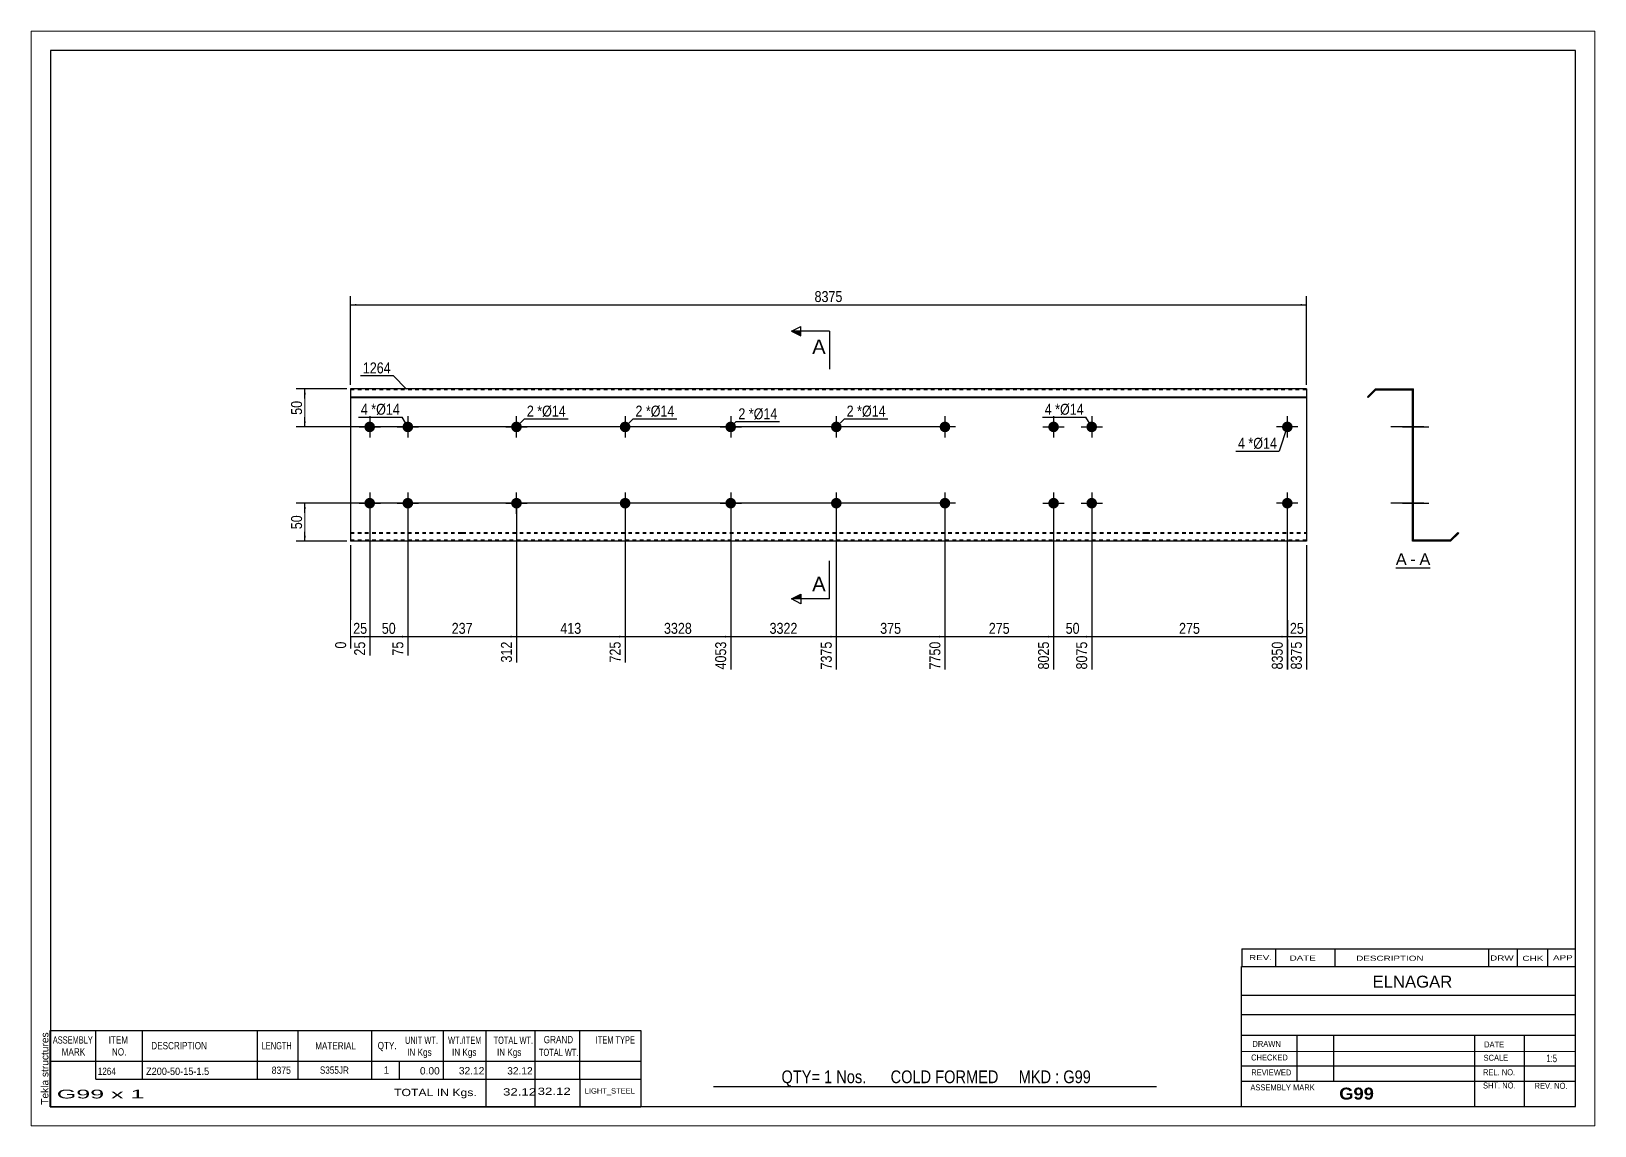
# Paper-space layout 'Layout1' of a CAD drawing. Header units: millimetres. Extents: x 0 to 410, y 0 to 287.
# The model-space entities are those that its viewports show. They can reach past a viewport. Long polylines and large blocks are cut down to what shows.
import ezdxf

# ---------------------------------------------------------------- set-up
doc = ezdxf.new("R2010")
doc.units = ezdxf.units.MM
doc.linetypes.add('DXK_LINE_DOT1', pattern=[1.8814, 0.9407, -0.9407])
doc.layers.add('Viewport layer', color=7, linetype='Continuous', plot=False)
doc.styles.add('Arial', font='ARIAL.TTF', dxfattribs={"height": 0.2})
doc.styles.add('Arial Bold', font='ARIALBD.TTF', dxfattribs={"height": 0.2})
doc.styles.add('Arial Narrow', font='ARIALN.TTF', dxfattribs={"height": 0.2})

# ---------------------------------------------------------------- blocks, each defined once
blk = doc.blocks.new('Unknown-629088479-1569')
at = {"color": 5, "linetype": 'Continuous'}
for p, q in [((321.25, 108.75), (-78.75, 108.75)), ((-78.75, 108.75), (-78.75, -168.25)), ((321.25, -168.25), (321.25, 108.75)), ((-78.75, -168.25), (321.25, -168.25))]:
    blk.add_line(p, q, dxfattribs=at)
at = {"color": 174, "linetype": 'Continuous', "style": 'Arial'}
blk.add_text('Tekla structures', height=1.9102, rotation=90, dxfattribs=at).set_placement((-79.25, -167.75))
blk = doc.blocks.new('Unknown-629088479-12 - 1231')
at = {"color": 7, "linetype": 'Continuous'}
blk.add_line((274.09, -26.95), (283.12, -26.95), dxfattribs=at)
at = {"color": 0, "linetype": 'Continuous'}
blk.add_wipeout([(276.93, -26.2), (276.93, -23), (274.09, -23), (274.09, -26.2)], dxfattribs=at)
blk.add_wipeout([(279.32, -26.2), (279.32, -23), (277.89, -23), (277.89, -26.2)], dxfattribs=at)
at = {"color": 96, "linetype": 'Continuous', "style": 'Arial'}
blk.add_text('A', height=3.06, dxfattribs=at).set_placement((274.09, -26.2))
at = {"color": 0, "linetype": 'Continuous'}
blk.add_wipeout([(283.12, -26.2), (283.12, -23), (280.28, -23), (280.28, -26.2)], dxfattribs=at)
at = {"color": 96, "linetype": 'Continuous', "style": 'Arial'}
for s, p in [('A', (280.28, -26.2)), ('-', (277.89, -26.2))]:
    blk.add_text(s, height=3.06, dxfattribs=at).set_placement(p)
blk = doc.blocks.new('Bolt-629088479-1223 - 1203')
at = {"linetype": 'Continuous'}
for points in [[(42.09, 10, -1), (44.89, 10, -1)], [(42.09, -10, -1), (44.89, -10, -1)]]:
    blk.add_hatch(color=3, dxfattribs=at).paths.add_polyline_path(points)
at = {"color": 3, "linetype": 'Continuous'}
for p, q in [((43.49, 7.2), (43.49, 12.8)), ((40.69, 10), (46.29, 10)), ((43.49, -12.8), (43.49, -7.2)), ((40.69, -10), (46.29, -10))]:
    blk.add_line(p, q, dxfattribs=at)
blk = doc.blocks.new('Part-629088479-1218 - 1203')
at = {"color": 2, "linetype": 'Continuous'}
for p, q in [((0, 20), (0, -20)), ((29.19, 20), (0, 20)), ((0, 17.88), (29.19, 17.88)), ((0, 17.67), (29.19, 17.67)), ((57.68, 20), (29.29, 20)), ((29.29, 17.88), (57.68, 17.88)), ((29.29, 17.67), (57.68, 17.67)), ((86.17, 20), (57.78, 20)), ((57.78, 17.88), (86.17, 17.88)), ((57.78, 17.67), (86.17, 17.67)), ((113.07, 20), (86.27, 20)), ((86.27, 17.88), (113.07, 17.88)), ((86.27, 17.67), (113.07, 17.67)), ((141.56, 20), (113.17, 20)), ((113.17, 17.88), (141.56, 17.88)), ((113.17, 17.67), (141.56, 17.67)), ((170.05, 20), (141.66, 20)), ((141.66, 17.88), (170.05, 17.88)), ((141.66, 17.67), (170.05, 17.67)), ((208.53, 20), (170.15, 20)), ((170.15, 17.88), (208.53, 17.88)), ((170.15, 17.67), (208.53, 17.67)), ((250.63, 20), (208.63, 20)), ((208.63, 17.88), (250.63, 17.88)), ((208.63, 17.67), (250.63, 17.67)), ((250.63, 20), (250.63, -20)), ((29.19, -20), (0, -20)), ((57.68, -20), (29.29, -20)), ((86.17, -20), (57.78, -20)), ((113.07, -20), (86.27, -20)), ((141.56, -20), (113.17, -20)), ((170.05, -20), (141.66, -20)), ((208.53, -20), (170.15, -20)), ((250.63, -20), (208.63, -20))]:
    blk.add_line(p, q, dxfattribs=at)
at = {"color": 7, "linetype": 'DXK_LINE_DOT1'}
for p, q in [((29.19, 19.7), (0, 19.7)), ((57.68, 19.7), (29.29, 19.7)), ((86.17, 19.7), (57.78, 19.7)), ((113.07, 19.7), (86.27, 19.7)), ((141.56, 19.7), (113.17, 19.7)), ((170.05, 19.7), (141.66, 19.7)), ((208.53, 19.7), (170.15, 19.7)), ((250.63, 19.7), (208.63, 19.7)), ((0, -17.67), (29.19, -17.67)), ((0, -17.88), (29.19, -17.88)), ((29.19, -19.7), (0, -19.7)), ((29.29, -17.67), (57.68, -17.67)), ((29.29, -17.88), (57.68, -17.88)), ((57.68, -19.7), (29.29, -19.7)), ((57.78, -17.67), (86.17, -17.67)), ((57.78, -17.88), (86.17, -17.88)), ((86.17, -19.7), (57.78, -19.7)), ((86.27, -17.67), (113.07, -17.67)), ((86.27, -17.88), (113.07, -17.88)), ((113.07, -19.7), (86.27, -19.7)), ((113.17, -17.67), (141.56, -17.67)), ((113.17, -17.88), (141.56, -17.88)), ((141.56, -19.7), (113.17, -19.7)), ((141.66, -17.67), (170.05, -17.67)), ((141.66, -17.88), (170.05, -17.88)), ((170.05, -19.7), (141.66, -19.7)), ((170.15, -17.67), (208.53, -17.67)), ((170.15, -17.88), (208.53, -17.88)), ((208.53, -19.7), (170.15, -19.7)), ((208.63, -17.67), (250.63, -17.67)), ((208.63, -17.88), (250.63, -17.88)), ((250.63, -19.7), (208.63, -19.7))]:
    blk.add_line(p, q, dxfattribs=at)
blk = doc.blocks.new('Bolt-629088479-1219 - 1203')
at = {"linetype": 'Continuous'}
for points in [[(128.76, 10, -1), (125.96, 10, -1)], [(128.76, -10, -1), (125.96, -10, -1)]]:
    blk.add_hatch(color=3, dxfattribs=at).paths.add_polyline_path(points)
at = {"color": 3, "linetype": 'Continuous'}
for p, q in [((127.36, 12.8), (127.36, 7.2)), ((130.16, 10), (124.56, 10)), ((127.36, -7.2), (127.36, -12.8)), ((130.16, -10), (124.56, -10))]:
    blk.add_line(p, q, dxfattribs=at)
blk = doc.blocks.new('Bolt-629088479-1220 - 1203')
at = {"linetype": 'Continuous'}
for points in [[(185.74, 10, -1), (182.94, 10, -1)], [(195.74, 10, -1), (192.94, 10, -1)], [(185.74, -10, -1), (182.94, -10, -1)], [(195.74, -10, -1), (192.94, -10, -1)]]:
    blk.add_hatch(color=3, dxfattribs=at).paths.add_polyline_path(points)
at = {"color": 3, "linetype": 'Continuous'}
for p, q in [((184.34, 12.8), (184.34, 7.2)), ((194.34, 12.8), (194.34, 7.2)), ((181.54, 10), (187.14, 10)), ((191.54, 10), (197.14, 10)), ((184.34, -7.2), (184.34, -12.8)), ((194.34, -7.2), (194.34, -12.8)), ((181.54, -10), (187.14, -10)), ((191.54, -10), (197.14, -10))]:
    blk.add_line(p, q, dxfattribs=at)
blk = doc.blocks.new('Bolt-629088479-1221 - 1203')
at = {"linetype": 'Continuous'}
for points in [[(157.25, -10, -1), (154.45, -10, -1)], [(247.03, -10, -1), (244.23, -10, -1)]]:
    blk.add_hatch(color=3, dxfattribs=at).paths.add_polyline_path(points)
at = {"color": 3, "linetype": 'Continuous'}
for p, q in [((155.85, -7.2), (155.85, -12.8)), ((245.63, -7.2), (245.63, -12.8)), ((158.65, -10), (153.05, -10)), ((248.43, -10), (242.83, -10))]:
    blk.add_line(p, q, dxfattribs=at)
blk = doc.blocks.new('Bolt-629088479-1222 - 1203')
at = {"linetype": 'Continuous'}
for points in [[(73.38, 10, -1), (70.58, 10, -1)], [(73.38, -10, -1), (70.58, -10, -1)]]:
    blk.add_hatch(color=3, dxfattribs=at).paths.add_polyline_path(points)
at = {"color": 3, "linetype": 'Continuous'}
for p, q in [((71.98, 12.8), (71.98, 7.2)), ((74.78, 10), (69.18, 10)), ((71.98, -7.2), (71.98, -12.8)), ((74.78, -10), (69.18, -10))]:
    blk.add_line(p, q, dxfattribs=at)
blk = doc.blocks.new('Bolt-629088479-1224 - 1203')
at = {"linetype": 'Continuous'}
for points in [[(101.07, 10, -1), (98.27, 10, -1)], [(101.07, -10, -1), (98.27, -10, -1)]]:
    blk.add_hatch(color=3, dxfattribs=at).paths.add_polyline_path(points)
at = {"color": 3, "linetype": 'Continuous'}
for p, q in [((99.67, 12.8), (99.67, 7.2)), ((96.87, 10), (102.47, 10)), ((99.67, -7.2), (99.67, -12.8)), ((96.87, -10), (102.47, -10))]:
    blk.add_line(p, q, dxfattribs=at)
blk = doc.blocks.new('Bolt-629088479-1225 - 1203')
at = {"linetype": 'Continuous'}
for points in [[(157.25, 10, -1), (154.45, 10, -1)], [(247.03, 10, -1), (244.23, 10, -1)]]:
    blk.add_hatch(color=3, dxfattribs=at).paths.add_polyline_path(points)
at = {"color": 3, "linetype": 'Continuous'}
for p, q in [((155.85, 12.8), (155.85, 7.2)), ((245.63, 12.8), (245.63, 7.2)), ((158.65, 10), (153.05, 10)), ((248.43, 10), (242.83, 10))]:
    blk.add_line(p, q, dxfattribs=at)
blk = doc.blocks.new('Bolt-629088479-1226 - 1203')
at = {"linetype": 'Continuous'}
for points in [[(6.4, 10, -1), (3.6, 10, -1)], [(16.4, 10, -1), (13.6, 10, -1)], [(6.4, -10, -1), (3.6, -10, -1)], [(16.4, -10, -1), (13.6, -10, -1)]]:
    blk.add_hatch(color=3, dxfattribs=at).paths.add_polyline_path(points)
at = {"color": 3, "linetype": 'Continuous'}
for p, q in [((5, 12.8), (5, 7.2)), ((15, 12.8), (15, 7.2)), ((2.2, 10), (7.8, 10)), ((12.2, 10), (17.8, 10)), ((5, -7.2), (5, -12.8)), ((15, -7.2), (15, -12.8)), ((2.2, -10), (7.8, -10)), ((12.2, -10), (17.8, -10))]:
    blk.add_line(p, q, dxfattribs=at)
blk = doc.blocks.new('Part-629088479-1233 - 1231')
at = {"color": 2, "linetype": 'Continuous'}
for p, q in [((268.75, 20), (266.63, 17.88)), ((266.63, 17.88), (266.85, 17.67)), ((266.85, 17.67), (268.88, 19.7)), ((268.75, 20), (278.75, 20)), ((268.88, 19.7), (278.45, 19.7)), ((278.45, -20), (278.45, 19.7)), ((278.75, -19.7), (278.75, 20)), ((288.45, -20), (278.45, -20)), ((288.33, -19.7), (278.75, -19.7)), ((288.33, -19.7), (290.36, -17.67)), ((290.58, -17.88), (288.45, -20)), ((290.36, -17.67), (290.58, -17.88))]:
    blk.add_line(p, q, dxfattribs=at)
blk = doc.blocks.new('Bolt-629088479-1234 - 1231')
at = {"linetype": 'Continuous'}
for points in [[(278.75, 8.6), (278.75, 11.4), (278.45, 11.4), (278.45, 8.6)], [(278.75, -11.4), (278.75, -8.6), (278.45, -8.6), (278.45, -11.4)]]:
    blk.add_hatch(color=3, dxfattribs=at).paths.add_polyline_path(points)
at = {"color": 3, "linetype": 'Continuous'}
for p, q in [((280.35, 10), (273.75, 10)), ((278.75, 11.4), (278.45, 11.4)), ((278.75, 8.6), (278.45, 8.6)), ((280.35, -10), (273.75, -10)), ((278.75, -8.6), (278.45, -8.6)), ((278.75, -11.4), (278.45, -11.4))]:
    blk.add_line(p, q, dxfattribs=at)
blk = doc.blocks.new('Bolt-629088479-1235 - 1231')
at = {"linetype": 'Continuous'}
for points in [[(278.75, 8.6), (278.75, 11.4), (278.45, 11.4), (278.45, 8.6)], [(278.75, 8.6), (278.75, 11.4), (278.45, 11.4), (278.45, 8.6)], [(278.75, -11.4), (278.75, -8.6), (278.45, -8.6), (278.45, -11.4)], [(278.75, -11.4), (278.75, -8.6), (278.45, -8.6), (278.45, -11.4)]]:
    blk.add_hatch(color=3, dxfattribs=at).paths.add_polyline_path(points)
at = {"color": 3, "linetype": 'Continuous'}
for p, q in [((275.85, 10), (282.45, 10)), ((275.85, 10), (282.45, 10)), ((278.45, 11.4), (278.75, 11.4)), ((278.45, 11.4), (278.75, 11.4)), ((278.45, 8.6), (278.75, 8.6)), ((278.45, 8.6), (278.75, 8.6)), ((275.85, -10), (282.45, -10)), ((275.85, -10), (282.45, -10)), ((278.45, -8.6), (278.75, -8.6)), ((278.45, -8.6), (278.75, -8.6)), ((278.45, -11.4), (278.75, -11.4)), ((278.45, -11.4), (278.75, -11.4))]:
    blk.add_line(p, q, dxfattribs=at)
blk = doc.blocks.new('Bolt-629088479-1236 - 1231')
at = {"linetype": 'Continuous'}
blk.add_hatch(color=3, dxfattribs=at).paths.add_polyline_path([(278.75, -11.4), (278.75, -8.6), (278.45, -8.6), (278.45, -11.4)])
blk.add_hatch(color=3, dxfattribs=at).paths.add_polyline_path([(278.75, -11.4), (278.75, -8.6), (278.45, -8.6), (278.45, -11.4)])
at = {"color": 3, "linetype": 'Continuous'}
for p, q in [((280.35, -10), (273.75, -10)), ((280.35, -10), (273.75, -10)), ((278.75, -8.6), (278.45, -8.6)), ((278.75, -8.6), (278.45, -8.6)), ((278.75, -11.4), (278.45, -11.4)), ((278.75, -11.4), (278.45, -11.4))]:
    blk.add_line(p, q, dxfattribs=at)
blk = doc.blocks.new('Bolt-629088479-1237 - 1231')
at = {"linetype": 'Continuous'}
for points in [[(278.75, 8.6), (278.75, 11.4), (278.45, 11.4), (278.45, 8.6)], [(278.75, -11.4), (278.75, -8.6), (278.45, -8.6), (278.45, -11.4)]]:
    blk.add_hatch(color=3, dxfattribs=at).paths.add_polyline_path(points)
at = {"color": 3, "linetype": 'Continuous'}
for p, q in [((280.35, 10), (273.75, 10)), ((278.75, 11.4), (278.45, 11.4)), ((278.75, 8.6), (278.45, 8.6)), ((280.35, -10), (273.75, -10)), ((278.75, -8.6), (278.45, -8.6)), ((278.75, -11.4), (278.45, -11.4))]:
    blk.add_line(p, q, dxfattribs=at)
blk = doc.blocks.new('Bolt-629088479-1238 - 1231')
at = {"linetype": 'Continuous'}
for points in [[(278.45, 11.4), (278.45, 8.6), (278.75, 8.6), (278.75, 11.4)], [(278.45, -8.6), (278.45, -11.4), (278.75, -11.4), (278.75, -8.6)]]:
    blk.add_hatch(color=3, dxfattribs=at).paths.add_polyline_path(points)
at = {"color": 3, "linetype": 'Continuous'}
for p, q in [((281.4, 10), (272.8, 10)), ((278.75, 11.4), (278.45, 11.4)), ((278.75, 8.6), (278.45, 8.6)), ((281.4, -10), (272.8, -10)), ((278.75, -8.6), (278.45, -8.6)), ((278.75, -11.4), (278.45, -11.4))]:
    blk.add_line(p, q, dxfattribs=at)
blk = doc.blocks.new('Bolt-629088479-1239 - 1231')
at = {"linetype": 'Continuous'}
for points in [[(278.75, 8.6), (278.75, 11.4), (278.45, 11.4), (278.45, 8.6)], [(278.75, -11.4), (278.75, -8.6), (278.45, -8.6), (278.45, -11.4)]]:
    blk.add_hatch(color=3, dxfattribs=at).paths.add_polyline_path(points)
at = {"color": 3, "linetype": 'Continuous'}
for p, q in [((278.45, 11.4), (278.75, 11.4)), ((278.45, 10), (282.75, 10)), ((278.45, 8.6), (278.75, 8.6)), ((278.45, -8.6), (278.75, -8.6)), ((278.45, -10), (282.75, -10)), ((278.45, -11.4), (278.75, -11.4))]:
    blk.add_line(p, q, dxfattribs=at)
blk = doc.blocks.new('Bolt-629088479-1240 - 1231')
at = {"linetype": 'Continuous'}
blk.add_hatch(color=3, dxfattribs=at).paths.add_polyline_path([(278.75, 8.6), (278.75, 11.4), (278.45, 11.4), (278.45, 8.6)])
blk.add_hatch(color=3, dxfattribs=at).paths.add_polyline_path([(278.75, 8.6), (278.75, 11.4), (278.45, 11.4), (278.45, 8.6)])
at = {"color": 3, "linetype": 'Continuous'}
for p, q in [((280.35, 10), (273.75, 10)), ((280.35, 10), (273.75, 10)), ((278.75, 11.4), (278.45, 11.4)), ((278.75, 11.4), (278.45, 11.4)), ((278.75, 8.6), (278.45, 8.6)), ((278.75, 8.6), (278.45, 8.6))]:
    blk.add_line(p, q, dxfattribs=at)
blk = doc.blocks.new('Bolt-629088479-1241 - 1231')
at = {"linetype": 'Continuous'}
for points in [[(278.75, 8.6), (278.75, 11.4), (278.45, 11.4), (278.45, 8.6)], [(278.75, 8.6), (278.75, 11.4), (278.45, 11.4), (278.45, 8.6)], [(278.75, -11.4), (278.75, -8.6), (278.45, -8.6), (278.45, -11.4)], [(278.75, -11.4), (278.75, -8.6), (278.45, -8.6), (278.45, -11.4)]]:
    blk.add_hatch(color=3, dxfattribs=at).paths.add_polyline_path(points)
at = {"color": 3, "linetype": 'Continuous'}
for p, q in [((275.85, 10), (282.45, 10)), ((275.85, 10), (282.45, 10)), ((278.45, 11.4), (278.75, 11.4)), ((278.45, 11.4), (278.75, 11.4)), ((278.45, 8.6), (278.75, 8.6)), ((278.45, 8.6), (278.75, 8.6)), ((275.85, -10), (282.45, -10)), ((275.85, -10), (282.45, -10)), ((278.45, -8.6), (278.75, -8.6)), ((278.45, -8.6), (278.75, -8.6)), ((278.45, -11.4), (278.75, -11.4)), ((278.45, -11.4), (278.75, -11.4))]:
    blk.add_line(p, q, dxfattribs=at)
blk = doc.blocks.new('StraightDimension-629088479-1303 - 1203')
at = {"linetype": 'Continuous'}
for points in [[(-12.25, 18.5), (-12, 20), (-11.75, 18.5)], [(-11.75, 11.5), (-12, 10), (-12.25, 11.5)]]:
    blk.add_hatch(color=7, dxfattribs=at).paths.add_polyline_path(points)
at = {"color": 7, "linetype": 'Continuous'}
for p, q in [((-1, 20), (-14.25, 20)), ((-12, 10), (-12, 20)), ((154.85, 10), (-14.25, 10))]:
    blk.add_line(p, q, dxfattribs=at)
at = {"color": 0}
blk.add_wipeout([(-12.15, 17.43), (-16.35, 17.43), (-16.35, 12.57), (-12.15, 12.57)], dxfattribs=at)
at = {"color": 3, "style": 'Arial Narrow'}
blk.add_text('50', height=2.863, rotation=90.0002, dxfattribs=at).set_placement((-12.75, 13.17))
blk = doc.blocks.new('StraightDimension-629088479-1264 - 1203')
at = {"linetype": 'Continuous'}
blk.add_hatch(color=7, dxfattribs=at).paths.add_polyline_path([(3.5, -44.75), (5, -45), (3.5, -45.25)])
at = {"color": 7, "linetype": 'Continuous'}
for p, q in [((5, -11), (5, -49.96)), ((0, -21), (0, -48.13)), ((0, -45), (5, -45))]:
    blk.add_line(p, q, dxfattribs=at)
at = {"color": 0}
blk.add_wipeout([(4.93, -44.85), (4.93, -40.65), (0.07, -40.65), (0.07, -44.85)], dxfattribs=at)
at = {"color": 0, "linetype": 'Continuous'}
blk.add_wipeout([(4.4, -45.7), (0.2, -45.7), (0.2, -50.56), (4.4, -50.56)], dxfattribs=at)
blk.add_wipeout([(-0.6, -45.7), (-4.8, -45.7), (-4.8, -48.73), (-0.6, -48.73)], dxfattribs=at)
at = {"color": 3, "style": 'Arial Narrow'}
blk.add_text('25', height=2.863, dxfattribs=at).set_placement((0.67, -44.25))
at = {"color": 3, "linetype": 'Continuous', "style": 'Arial Narrow'}
for s, height, p in [('0', 2.86, (-1.2, -48.13)), ('25', 2.863, (3.8, -49.96))]:
    blk.add_text(s, height=height, rotation=90.0002, dxfattribs=at).set_placement(p)
blk = doc.blocks.new('StraightDimension-629088479-1254 - 1203')
at = {"linetype": 'Continuous'}
blk.add_hatch(color=7, dxfattribs=at).paths.add_polyline_path([(249.13, -44.75), (250.63, -45), (249.13, -45.25)])
at = {"color": 7, "linetype": 'Continuous'}
for p, q in [((245.63, -11), (245.63, -53.61)), ((250.63, -21), (250.63, -53.61)), ((245.63, -45), (250.63, -45))]:
    blk.add_line(p, q, dxfattribs=at)
at = {"color": 0}
blk.add_wipeout([(250.56, -44.85), (250.56, -40.65), (245.71, -40.65), (245.71, -44.85)], dxfattribs=at)
at = {"color": 0, "linetype": 'Continuous'}
blk.add_wipeout([(250.03, -45.7), (245.83, -45.7), (245.83, -54.21), (250.03, -54.21)], dxfattribs=at)
at = {"color": 3, "style": 'Arial Narrow'}
blk.add_text('25', height=2.863, dxfattribs=at).set_placement((246.31, -44.25))
at = {"color": 3, "linetype": 'Continuous', "style": 'Arial Narrow'}
blk.add_text('8375', height=2.863, rotation=90.0002, dxfattribs=at).set_placement((249.43, -53.61))
blk = doc.blocks.new('StraightDimension-629088479-1255 - 1203')
at = {"linetype": 'Continuous'}
blk.add_hatch(color=7, dxfattribs=at).paths.add_polyline_path([(244.13, -44.75), (245.63, -45), (244.13, -45.25)])
at = {"color": 7, "linetype": 'Continuous'}
for p, q in [((194.34, -11), (194.34, -53.61)), ((245.63, -11), (245.63, -53.61)), ((194.34, -45), (245.63, -45))]:
    blk.add_line(p, q, dxfattribs=at)
at = {"color": 0}
blk.add_wipeout([(223.33, -44.85), (223.33, -40.65), (216.64, -40.65), (216.64, -44.85)], dxfattribs=at)
at = {"color": 0, "linetype": 'Continuous'}
blk.add_wipeout([(245.03, -45.7), (240.83, -45.7), (240.83, -54.21), (245.03, -54.21)], dxfattribs=at)
at = {"color": 3, "style": 'Arial Narrow'}
blk.add_text('275', height=2.863, dxfattribs=at).set_placement((217.24, -44.25))
at = {"color": 3, "linetype": 'Continuous', "style": 'Arial Narrow'}
blk.add_text('8350', height=2.863, rotation=90.0002, dxfattribs=at).set_placement((244.43, -53.61))
blk = doc.blocks.new('StraightDimension-629088479-1256 - 1203')
at = {"linetype": 'Continuous'}
blk.add_hatch(color=7, dxfattribs=at).paths.add_polyline_path([(192.84, -44.75), (194.34, -45), (192.84, -45.25)])
at = {"color": 7, "linetype": 'Continuous'}
for p, q in [((184.34, -11), (184.34, -53.61)), ((194.34, -11), (194.34, -53.61)), ((184.34, -45), (194.34, -45))]:
    blk.add_line(p, q, dxfattribs=at)
at = {"color": 0}
blk.add_wipeout([(191.77, -44.85), (191.77, -40.65), (186.91, -40.65), (186.91, -44.85)], dxfattribs=at)
at = {"color": 0, "linetype": 'Continuous'}
blk.add_wipeout([(193.74, -45.7), (189.54, -45.7), (189.54, -54.21), (193.74, -54.21)], dxfattribs=at)
at = {"color": 3, "style": 'Arial Narrow'}
blk.add_text('50', height=2.863, dxfattribs=at).set_placement((187.51, -44.25))
at = {"color": 3, "linetype": 'Continuous', "style": 'Arial Narrow'}
blk.add_text('8075', height=2.863, rotation=90.0002, dxfattribs=at).set_placement((193.14, -53.61))
blk = doc.blocks.new('StraightDimension-629088479-1257 - 1203')
at = {"linetype": 'Continuous'}
blk.add_hatch(color=7, dxfattribs=at).paths.add_polyline_path([(182.84, -44.75), (184.34, -45), (182.84, -45.25)])
at = {"color": 7, "linetype": 'Continuous'}
for p, q in [((155.85, -11), (155.85, -53.61)), ((184.34, -11), (184.34, -53.61)), ((155.85, -45), (184.34, -45))]:
    blk.add_line(p, q, dxfattribs=at)
at = {"color": 0}
blk.add_wipeout([(173.44, -44.85), (173.44, -40.65), (166.75, -40.65), (166.75, -44.85)], dxfattribs=at)
at = {"color": 0, "linetype": 'Continuous'}
blk.add_wipeout([(183.74, -45.7), (179.54, -45.7), (179.54, -54.21), (183.74, -54.21)], dxfattribs=at)
at = {"color": 3, "style": 'Arial Narrow'}
blk.add_text('275', height=2.863, dxfattribs=at).set_placement((167.35, -44.25))
at = {"color": 3, "linetype": 'Continuous', "style": 'Arial Narrow'}
blk.add_text('8025', height=2.863, rotation=90.0002, dxfattribs=at).set_placement((183.14, -53.61))
blk = doc.blocks.new('StraightDimension-629088479-1258 - 1203')
at = {"linetype": 'Continuous'}
blk.add_hatch(color=7, dxfattribs=at).paths.add_polyline_path([(154.35, -44.75), (155.85, -45), (154.35, -45.25)])
at = {"color": 7, "linetype": 'Continuous'}
for p, q in [((127.36, -11), (127.36, -53.61)), ((155.85, -11), (155.85, -53.61)), ((127.36, -45), (155.85, -45))]:
    blk.add_line(p, q, dxfattribs=at)
at = {"color": 0}
blk.add_wipeout([(144.95, -44.85), (144.95, -40.65), (138.27, -40.65), (138.27, -44.85)], dxfattribs=at)
at = {"color": 0, "linetype": 'Continuous'}
blk.add_wipeout([(155.25, -45.7), (151.05, -45.7), (151.05, -54.21), (155.25, -54.21)], dxfattribs=at)
at = {"color": 3, "style": 'Arial Narrow'}
blk.add_text('375', height=2.863, dxfattribs=at).set_placement((138.87, -44.25))
at = {"color": 3, "linetype": 'Continuous', "style": 'Arial Narrow'}
blk.add_text('7750', height=2.863, rotation=90.0002, dxfattribs=at).set_placement((154.65, -53.61))
blk = doc.blocks.new('StraightDimension-629088479-1259 - 1203')
at = {"linetype": 'Continuous'}
blk.add_hatch(color=7, dxfattribs=at).paths.add_polyline_path([(125.86, -44.75), (127.36, -45), (125.86, -45.25)])
at = {"color": 7, "linetype": 'Continuous'}
for p, q in [((99.67, -11), (99.67, -53.61)), ((127.36, -11), (127.36, -53.61)), ((99.67, -45), (127.36, -45))]:
    blk.add_line(p, q, dxfattribs=at)
at = {"color": 0}
blk.add_wipeout([(117.77, -44.85), (117.77, -40.65), (109.26, -40.65), (109.26, -44.85)], dxfattribs=at)
at = {"color": 0, "linetype": 'Continuous'}
blk.add_wipeout([(126.76, -45.7), (122.56, -45.7), (122.56, -54.21), (126.76, -54.21)], dxfattribs=at)
at = {"color": 3, "style": 'Arial Narrow'}
blk.add_text('3322', height=2.863, dxfattribs=at).set_placement((109.86, -44.25))
at = {"color": 3, "linetype": 'Continuous', "style": 'Arial Narrow'}
blk.add_text('7375', height=2.863, rotation=90.0002, dxfattribs=at).set_placement((126.16, -53.61))
blk = doc.blocks.new('StraightDimension-629088479-1323 - 1203')
at = {"linetype": 'Continuous'}
for points in [[(1.5, 41.75), (0, 42), (1.5, 42.25)], [(249.13, 42.25), (250.63, 42), (249.13, 41.75)]]:
    blk.add_hatch(color=7, dxfattribs=at).paths.add_polyline_path(points)
at = {"color": 7, "linetype": 'Continuous'}
for p, q in [((0, 21), (0, 44.25)), ((0, 42), (250.63, 42)), ((250.63, 21), (250.63, 44.25))]:
    blk.add_line(p, q, dxfattribs=at)
at = {"color": 0}
blk.add_wipeout([(129.57, 42.15), (129.57, 46.35), (121.06, 46.35), (121.06, 42.15)], dxfattribs=at)
at = {"color": 3, "style": 'Arial Narrow'}
blk.add_text('8375', height=2.863, dxfattribs=at).set_placement((121.66, 42.75))
blk = doc.blocks.new('StraightDimension-629088479-1260 - 1203')
at = {"linetype": 'Continuous'}
blk.add_hatch(color=7, dxfattribs=at).paths.add_polyline_path([(98.17, -44.75), (99.67, -45), (98.17, -45.25)])
at = {"color": 7, "linetype": 'Continuous'}
for p, q in [((71.98, -11), (71.98, -51.78)), ((99.67, -11), (99.67, -53.61)), ((71.98, -45), (99.67, -45))]:
    blk.add_line(p, q, dxfattribs=at)
at = {"color": 0}
blk.add_wipeout([(90.08, -44.85), (90.08, -40.65), (81.57, -40.65), (81.57, -44.85)], dxfattribs=at)
at = {"color": 0, "linetype": 'Continuous'}
blk.add_wipeout([(99.07, -45.7), (94.87, -45.7), (94.87, -54.21), (99.07, -54.21)], dxfattribs=at)
at = {"color": 3, "style": 'Arial Narrow'}
blk.add_text('3328', height=2.863, dxfattribs=at).set_placement((82.17, -44.25))
at = {"color": 3, "linetype": 'Continuous', "style": 'Arial Narrow'}
blk.add_text('4053', height=2.863, rotation=90.0002, dxfattribs=at).set_placement((98.47, -53.61))
blk = doc.blocks.new('StraightDimension-629088479-1261 - 1203')
at = {"linetype": 'Continuous'}
blk.add_hatch(color=7, dxfattribs=at).paths.add_polyline_path([(70.48, -44.75), (71.98, -45), (70.48, -45.25)])
at = {"color": 7, "linetype": 'Continuous'}
for p, q in [((43.49, -11), (43.49, -51.78)), ((71.98, -11), (71.98, -51.78)), ((43.49, -45), (71.98, -45))]:
    blk.add_line(p, q, dxfattribs=at)
at = {"color": 0}
blk.add_wipeout([(61.07, -44.85), (61.07, -40.65), (54.39, -40.65), (54.39, -44.85)], dxfattribs=at)
at = {"color": 0, "linetype": 'Continuous'}
blk.add_wipeout([(71.38, -45.7), (67.18, -45.7), (67.18, -52.38), (71.38, -52.38)], dxfattribs=at)
at = {"color": 3, "style": 'Arial Narrow'}
blk.add_text('413', height=2.863, dxfattribs=at).set_placement((54.99, -44.25))
at = {"color": 3, "linetype": 'Continuous', "style": 'Arial Narrow'}
blk.add_text('725', height=2.863, rotation=90.0002, dxfattribs=at).set_placement((70.78, -51.78))
blk = doc.blocks.new('StraightDimension-629088479-1262 - 1203')
at = {"linetype": 'Continuous'}
blk.add_hatch(color=7, dxfattribs=at).paths.add_polyline_path([(41.99, -44.75), (43.49, -45), (41.99, -45.25)])
at = {"color": 7, "linetype": 'Continuous'}
for p, q in [((15, -11), (15, -49.96)), ((43.49, -11), (43.49, -51.78)), ((15, -45), (43.49, -45))]:
    blk.add_line(p, q, dxfattribs=at)
at = {"color": 0}
blk.add_wipeout([(32.59, -44.85), (32.59, -40.65), (25.9, -40.65), (25.9, -44.85)], dxfattribs=at)
at = {"color": 0, "linetype": 'Continuous'}
blk.add_wipeout([(42.89, -45.7), (38.69, -45.7), (38.69, -52.38), (42.89, -52.38)], dxfattribs=at)
at = {"color": 3, "style": 'Arial Narrow'}
blk.add_text('237', height=2.863, dxfattribs=at).set_placement((26.5, -44.25))
at = {"color": 3, "linetype": 'Continuous', "style": 'Arial Narrow'}
blk.add_text('312', height=2.863, rotation=90.0002, dxfattribs=at).set_placement((42.29, -51.78))
blk = doc.blocks.new('StraightDimension-629088479-1263 - 1203')
at = {"linetype": 'Continuous'}
blk.add_hatch(color=7, dxfattribs=at).paths.add_polyline_path([(13.5, -44.75), (15, -45), (13.5, -45.25)])
at = {"color": 7, "linetype": 'Continuous'}
for p, q in [((5, -11), (5, -49.96)), ((15, -11), (15, -49.96)), ((5, -45), (15, -45))]:
    blk.add_line(p, q, dxfattribs=at)
at = {"color": 0}
blk.add_wipeout([(12.43, -44.85), (12.43, -40.65), (7.57, -40.65), (7.57, -44.85)], dxfattribs=at)
at = {"color": 0, "linetype": 'Continuous'}
blk.add_wipeout([(14.4, -45.7), (10.2, -45.7), (10.2, -50.56), (14.4, -50.56)], dxfattribs=at)
at = {"color": 3, "style": 'Arial Narrow'}
blk.add_text('50', height=2.863, dxfattribs=at).set_placement((8.17, -44.25))
at = {"color": 3, "linetype": 'Continuous', "style": 'Arial Narrow'}
blk.add_text('75', height=2.863, rotation=90.0002, dxfattribs=at).set_placement((13.8, -49.96))
blk = doc.blocks.new('StraightDimension-629088479-1313 - 1203')
at = {"linetype": 'Continuous'}
for points in [[(-12.25, -11.5), (-12, -10), (-11.75, -11.5)], [(-11.75, -18.5), (-12, -20), (-12.25, -18.5)]]:
    blk.add_hatch(color=7, dxfattribs=at).paths.add_polyline_path(points)
at = {"color": 7, "linetype": 'Continuous'}
for p, q in [((154.85, -10), (-14.25, -10)), ((-12, -20), (-12, -10)), ((-1, -20), (-14.25, -20))]:
    blk.add_line(p, q, dxfattribs=at)
at = {"color": 0}
blk.add_wipeout([(-12.15, -12.57), (-16.35, -12.57), (-16.35, -17.43), (-12.15, -17.43)], dxfattribs=at)
at = {"color": 3, "style": 'Arial Narrow'}
blk.add_text('50', height=2.863, rotation=90.0002, dxfattribs=at).set_placement((-12.75, -16.83))
blk = doc.blocks.new('CBS_BOM-629088479-1594')
at = {"color": 7, "linetype": 'Continuous'}
for p, q in [((-78.78, -156.28), (-78.78, -148.28)), ((-78.78, -148.28), (76.14, -148.28)), ((-66.78, -156.28), (-66.78, -148.28)), ((-54.59, -156.28), (-54.59, -148.28)), ((-24.43, -156.28), (-24.43, -148.28)), ((-13.75, -156.28), (-13.75, -148.28)), ((5.57, -156.28), (5.57, -148.28)), ((24.37, -156.28), (24.37, -148.28)), ((35.58, -156.28), (35.58, -148.28)), ((48.37, -156.28), (48.37, -148.28)), ((60.12, -156.28), (60.12, -148.28)), ((76.14, -148.29), (76.14, -156.27)), ((-78.78, -156.28), (76.14, -156.28)), ((-78.78, -161.08), (-78.78, -156.28)), ((-66.78, -161.08), (-66.78, -156.28)), ((-54.59, -161.08), (-54.59, -156.28)), ((-24.43, -161.08), (-24.43, -156.28)), ((-13.75, -161.08), (-13.75, -156.28)), ((5.57, -161.08), (5.57, -156.28)), ((12.83, -161.08), (12.83, -156.28)), ((24.37, -161.08), (24.37, -156.28)), ((35.58, -161.08), (35.58, -156.28)), ((48.37, -161.08), (48.37, -156.28)), ((60.14, -161.08), (60.14, -156.28)), ((76.14, -156.28), (76.14, -161.08)), ((-78.78, -168.28), (-78.78, -161.1)), ((-66.78, -161.08), (76.14, -161.08)), ((35.58, -168.28), (35.58, -161.1)), ((48.37, -168.28), (48.37, -161.1)), ((60.18, -168.28), (60.18, -161.1)), ((76.14, -161.08), (76.14, -168.28)), ((-78.78, -168.28), (76.14, -168.28))]:
    blk.add_line(p, q, dxfattribs=at)
at = {"color": 3, "linetype": 'Continuous', "style": 'Arial'}
for s, height, width, p in [('ASSEMBLY', 1.91, 0.7, (-78.1, -151.71)), ('ITEM', 1.91, 0.8, (-63.45, -151.71)), ('DESCRIPTION', 1.9102, 0.8, (-52.27, -153.21)), ('LENGTH', 1.91, 0.7, (-23.32, -153.21)), ('MATERIAL', 1.91, 0.8, (-9.3, -153.26)), ('QTY.', 1.91, 0.8, (7.09, -153.18)), ('UNIT WT.', 1.91, 0.7, (14.26, -151.78)), ('WT./ITEM', 1.91, 0.7, (25.55, -151.78)), ('TOTAL WT.', 1.91, 0.7, (37.49, -151.78)), ('GRAND', 1.91, 0.8, (50.64, -151.62)), ('ITEM TYPE', 1.91, 0.7, (64.28, -151.7)), ('MARK', 1.91, 0.8, (-75.78, -154.84)), ('NO.', 1.91, 0.8, (-62.6, -154.84)), ('IN Kgs', 1.91, 0.8, (14.84, -154.92)), ('IN Kgs', 1.91, 0.8, (26.59, -154.92)), ('IN Kgs', 1.91, 0.8, (38.38, -154.92)), ('TOTAL WT.', 1.91, 0.7, (49.38, -154.96))]:
    blk.add_text(s, height=height, dxfattribs=dict(at, width=width)).set_placement(p)
at = {"color": 7, "linetype": 'Continuous', "style": 'Arial'}
for s, height, width, p in [('1264', 1.91, 0.8, (-66.32, -159.93)), ('Z200-50-15-1.5', 1.9102, 0.9, (-53.65, -159.93)), ('8375', 1.91, 0.85, (-20.71, -159.65)), ('S355JR', 1.91, 0.8, (-8.06, -159.62))]:
    blk.add_text(s, height=height, dxfattribs=dict(at, width=width)).set_placement(p)
for s, p in [('1', (8.66, -159.62)), ('0.00', (18.17, -159.81)), ('32.12', (28.39, -159.78)), ('32.12', (41.06, -159.81))]:
    blk.add_text(s, height=1.91, dxfattribs=at).set_placement(p)
at = {"color": 6, "linetype": 'Continuous', "style": 'Arial'}
for s, height, width, p in [('G99 x 1', 2.292, 2.05, (-77.06, -166.09)), ('TOTAL IN Kgs.', 1.9102, 1.2, (11.38, -165.48)), ('32.12', 1.91, 1.3, (39.97, -165.33)), ('32.12', 1.91, 1.3, (49.04, -165.17))]:
    blk.add_text(s, height=height, dxfattribs=dict(at, width=width)).set_placement(p)
blk.add_text('LIGHT_STEEL', height=1.4135, dxfattribs=at).set_placement((61.39, -164.83))
blk = doc.blocks.new('CBS_CALLOFF-629088479-1595')
at = {"color": 7, "linetype": 'Continuous'}
blk.add_line((95.13, -162.98), (211.36, -163), dxfattribs=at)
at = {"color": 3, "linetype": 'Continuous', "style": 'Arial Narrow'}
blk.add_text('QTY= 1 Nos.      COLD FORMED     MKD : G99', height=3.3405, dxfattribs=at).set_placement((112.99, -162.09))
blk = doc.blocks.new('CBS_NAME_BLOG-629088479-1596')
at = {"color": 7, "linetype": 'Continuous'}
for p, q in [((233.66, -131.5), (321.18, -131.5)), ((233.66, -168.21), (233.66, -131.5)), ((233.66, -139.04), (321.18, -139.04)), ((233.73, -144.09), (321.25, -144.09)), ((233.66, -149.46), (321.18, -149.46)), ((248.18, -161.57), (248.18, -149.47)), ((257.87, -161.54), (257.87, -149.47)), ((294.78, -168.21), (294.78, -149.48)), ((307.83, -168.21), (307.83, -149.47)), ((233.67, -153.76), (321.25, -153.74)), ((233.66, -157.51), (321.18, -157.51)), ((233.66, -161.55), (321.18, -161.55)), ((233.66, -168.25), (321.25, -168.25))]:
    blk.add_line(p, q, dxfattribs=at)
at = {"color": 3, "linetype": 'Continuous', "style": 'Arial'}
blk.add_text('ELNAGAR', height=3.133, dxfattribs=at).set_placement((267.98, -137.03))
at = {"color": 3, "linetype": 'Continuous'}
for s, height, style, width, p in [('DRAWN', 1.566, 'Arial', 0.9, (236.49, -152.57)), ('DATE', 1.566, 'Arial', 0.9, (297.25, -152.73)), ('CHECKED', 1.566, 'Arial', 0.9, (236.14, -156.14)), ('SCALE', 1.566, 'Arial', 0.9, (297.1, -156.21)), ('1:5', 1.957, 'Arial Narrow', 0.9, (313.55, -156.57)), ('REVIEWED', 1.566, 'Arial', 0.9, (236.18, -160.06)), ('REL. NO.', 1.566, 'Arial', 0.9, (296.96, -160.01)), ('ASSEMBLY MARK', 1.5663, 'Arial', 0.9, (235.96, -163.99)), ('G99', 3.131, 'Arial Bold', 1.1, (259.24, -166.39)), ('SHT. NO.', 1.566, 'Arial', 0.9, (296.96, -163.48)), ('REV. NO.', 1.566, 'Arial', 0.9, (310.48, -163.57))]:
    blk.add_text(s, height=height, dxfattribs=dict(at, style=style, width=width)).set_placement(p)
blk = doc.blocks.new('CBS_REVISION-629088479-1597')
at = {"color": 7, "linetype": 'Continuous'}
for p, q in [((233.74, -126.87), (321.24, -126.87)), ((233.74, -126.87), (233.74, -131.5)), ((242.54, -126.87), (242.54, -131.5)), ((258.13, -126.87), (258.13, -131.44)), ((298.39, -126.87), (298.39, -131.5)), ((305.93, -126.87), (305.93, -131.5)), ((313.88, -126.87), (313.88, -131.5)), ((233.74, -131.5), (321.24, -131.5))]:
    blk.add_line(p, q, dxfattribs=at)
at = {"color": 7, "style": 'Arial Narrow', "width": 1.7}
for s, height, p in [('REV.', 1.326, (235.6, -129.82)), ('DATE', 1.326, (246.23, -129.94)), ('DESCRIPTION', 1.3257, (263.71, -129.99)), ('DRW', 1.326, (298.82, -129.93)), ('CHK', 1.326, (307.31, -130.02)), ('APP', 1.326, (315.31, -129.87))]:
    blk.add_text(s, height=height, dxfattribs=at).set_placement(p)
blk = doc.blocks.new('Mark-629088479-1342 - 1203')
at = {"color": 0}
blk.add_wipeout([(76.53, 12.72), (76.53, 15.72), (74.7, 15.72), (74.7, 12.72)], dxfattribs=at)
blk.add_wipeout([(76.53, 12.72), (76.53, 15.72), (74.7, 15.72), (74.7, 12.72)], dxfattribs=at)
at = {"color": 7, "linetype": 'Continuous'}
blk.add_line((71.98, 10), (74.1, 12.12), dxfattribs=at)
at = {"color": 0}
blk.add_wipeout([(78.7, 12.72), (78.7, 15.72), (77.43, 15.72), (77.43, 12.72)], dxfattribs=at)
blk.add_wipeout([(78.7, 12.72), (78.7, 15.72), (77.43, 15.72), (77.43, 12.72)], dxfattribs=at)
at = {"color": 3, "style": 'Arial Narrow'}
blk.add_text('2', height=2.86, dxfattribs=at).set_placement((74.7, 12.72))
at = {"color": 0}
blk.add_wipeout([(84.92, 12.72), (84.92, 15.72), (78.7, 15.72), (78.7, 12.72)], dxfattribs=at)
blk.add_wipeout([(84.92, 12.72), (84.92, 15.72), (78.7, 15.72), (78.7, 12.72)], dxfattribs=at)
at = {"color": 7, "linetype": 'Continuous'}
blk.add_line((74.1, 12.12), (85.52, 12.12), dxfattribs=at)
at = {"color": 3, "style": 'Arial Narrow'}
for s, height, p in [('*', 2.86, (77.43, 12.72)), ('Ø14', 2.863, (78.7, 12.72))]:
    blk.add_text(s, height=height, dxfattribs=at).set_placement(p)
blk = doc.blocks.new('SectionMark-629088479-1252 - 1203')
at = {"linetype": 'Continuous'}
for points in [[(118.07, 35.1), (118.07, 33.85), (115.57, 35.1)], [(118.07, -33.85), (118.07, -35.1), (115.57, -35.1)]]:
    blk.add_hatch(color=30, dxfattribs=at).paths.add_polyline_path(points)
at = {"color": 30, "linetype": 'Continuous'}
for p, q in [((115.57, 35.1), (118.07, 36.35)), ((115.57, 35.1), (118.07, 33.85)), ((118.07, 33.85), (118.07, 36.35)), ((115.57, -35.1), (118.07, -33.85)), ((118.07, -36.35), (115.57, -35.1)), ((118.07, -33.85), (118.07, -36.35))]:
    blk.add_line(p, q, dxfattribs=at)
at = {"color": 0, "linetype": 'Continuous'}
for points in [[(124.57, 29.1), (124.57, 33.1), (121.02, 33.1), (121.02, 29.1)], [(124.57, -33.1), (124.57, -29.1), (121.02, -29.1), (121.02, -33.1)]]:
    blk.add_wipeout(points, dxfattribs=at)
at = {"color": 30, "linetype": 'Continuous'}
for p, q in [((125.57, 35.1), (115.57, 35.1)), ((125.57, 35.1), (125.57, 25.1)), ((125.57, -35.1), (125.57, -25.1)), ((125.57, -35.1), (115.57, -35.1))]:
    blk.add_line(p, q, dxfattribs=at)
at = {"color": 96, "linetype": 'Continuous', "style": 'Arial'}
for p in [(121.02, 29.1), (121.02, -33.1)]:
    blk.add_text('A', height=3.82, dxfattribs=at).set_placement(p)
blk = doc.blocks.new('Mark-629088479-1326 - 1203')
at = {"color": 0}
blk.add_wipeout([(10.51, 24.04), (10.51, 27.04), (3.2, 27.04), (3.2, 24.04)], dxfattribs=at)
blk.add_wipeout([(10.51, 24.04), (10.51, 27.04), (3.2, 27.04), (3.2, 24.04)], dxfattribs=at)
at = {"color": 7, "linetype": 'Continuous'}
for p in [(2.6, 23.44), (14.65, 19.9)]:
    blk.add_line(p, (11.11, 23.44), dxfattribs=at)
at = {"color": 3, "style": 'Arial Narrow'}
blk.add_text('1264', height=2.863, dxfattribs=at).set_placement((3.2, 24.04))
blk = doc.blocks.new('MarkSet-629088479-1337 - 1203')
at = {"color": 0}
blk.add_wipeout([(234.52, 4.28), (234.52, 7.28), (232.69, 7.28), (232.69, 4.28)], dxfattribs=at)
blk.add_wipeout([(234.52, 4.28), (234.52, 7.28), (232.69, 7.28), (232.69, 4.28)], dxfattribs=at)
blk.add_wipeout([(236.7, 4.28), (236.7, 7.28), (235.42, 7.28), (235.42, 4.28)], dxfattribs=at)
blk.add_wipeout([(236.7, 4.28), (236.7, 7.28), (235.42, 7.28), (235.42, 4.28)], dxfattribs=at)
at = {"color": 3, "style": 'Arial Narrow'}
blk.add_text('4', height=2.86, dxfattribs=at).set_placement((232.69, 4.28))
at = {"color": 0}
blk.add_wipeout([(242.91, 4.28), (242.91, 7.28), (236.7, 7.28), (236.7, 4.28)], dxfattribs=at)
blk.add_wipeout([(242.91, 4.28), (242.91, 7.28), (236.7, 7.28), (236.7, 4.28)], dxfattribs=at)
at = {"color": 7, "linetype": 'Continuous'}
for p in [(245.63, 10), (232.09, 3.68)]:
    blk.add_line(p, (243.51, 3.68), dxfattribs=at)
at = {"color": 3, "style": 'Arial Narrow'}
for s, height, p in [('*', 2.86, (235.42, 4.28)), ('Ø14', 2.863, (236.7, 4.28))]:
    blk.add_text(s, height=height, dxfattribs=at).set_placement(p)
blk = doc.blocks.new('Mark-629088479-1340 - 1203')
at = {"color": 0}
blk.add_wipeout([(131.91, 12.72), (131.91, 15.72), (130.08, 15.72), (130.08, 12.72)], dxfattribs=at)
blk.add_wipeout([(131.91, 12.72), (131.91, 15.72), (130.08, 15.72), (130.08, 12.72)], dxfattribs=at)
at = {"color": 7, "linetype": 'Continuous'}
blk.add_line((127.36, 10), (129.48, 12.12), dxfattribs=at)
at = {"color": 0}
blk.add_wipeout([(134.09, 12.72), (134.09, 15.72), (132.81, 15.72), (132.81, 12.72)], dxfattribs=at)
blk.add_wipeout([(134.09, 12.72), (134.09, 15.72), (132.81, 15.72), (132.81, 12.72)], dxfattribs=at)
at = {"color": 3, "style": 'Arial Narrow'}
blk.add_text('2', height=2.86, dxfattribs=at).set_placement((130.08, 12.72))
at = {"color": 0}
blk.add_wipeout([(140.3, 12.72), (140.3, 15.72), (134.09, 15.72), (134.09, 12.72)], dxfattribs=at)
blk.add_wipeout([(140.3, 12.72), (140.3, 15.72), (134.09, 15.72), (134.09, 12.72)], dxfattribs=at)
at = {"color": 7, "linetype": 'Continuous'}
blk.add_line((129.48, 12.12), (140.9, 12.12), dxfattribs=at)
at = {"color": 3, "style": 'Arial Narrow'}
for s, height, p in [('*', 2.86, (132.81, 12.72)), ('Ø14', 2.863, (134.09, 12.72))]:
    blk.add_text(s, height=height, dxfattribs=at).set_placement(p)
blk = doc.blocks.new('Mark-629088479-1341 - 1203')
at = {"color": 0}
blk.add_wipeout([(183.85, 13.2), (183.85, 16.2), (182.02, 16.2), (182.02, 13.2)], dxfattribs=at)
blk.add_wipeout([(183.85, 13.2), (183.85, 16.2), (182.02, 16.2), (182.02, 13.2)], dxfattribs=at)
blk.add_wipeout([(186.03, 13.2), (186.03, 16.2), (184.75, 16.2), (184.75, 13.2)], dxfattribs=at)
blk.add_wipeout([(186.03, 13.2), (186.03, 16.2), (184.75, 16.2), (184.75, 13.2)], dxfattribs=at)
at = {"color": 3, "style": 'Arial Narrow'}
blk.add_text('4', height=2.86, dxfattribs=at).set_placement((182.02, 13.2))
at = {"color": 0}
blk.add_wipeout([(192.24, 13.2), (192.24, 16.2), (186.03, 16.2), (186.03, 13.2)], dxfattribs=at)
blk.add_wipeout([(192.24, 13.2), (192.24, 16.2), (186.03, 16.2), (186.03, 13.2)], dxfattribs=at)
at = {"color": 7, "linetype": 'Continuous'}
for p in [(181.42, 12.6), (194.34, 10)]:
    blk.add_line(p, (192.84, 12.6), dxfattribs=at)
at = {"color": 3, "style": 'Arial Narrow'}
for s, height, p in [('*', 2.86, (184.75, 13.2)), ('Ø14', 2.863, (186.03, 13.2))]:
    blk.add_text(s, height=height, dxfattribs=at).set_placement(p)
blk = doc.blocks.new('Mark-629088479-1343 - 1203')
at = {"color": 0}
blk.add_wipeout([(48.04, 12.72), (48.04, 15.72), (46.21, 15.72), (46.21, 12.72)], dxfattribs=at)
blk.add_wipeout([(48.04, 12.72), (48.04, 15.72), (46.21, 15.72), (46.21, 12.72)], dxfattribs=at)
at = {"color": 7, "linetype": 'Continuous'}
blk.add_line((43.49, 10), (45.61, 12.12), dxfattribs=at)
at = {"color": 0}
blk.add_wipeout([(50.21, 12.72), (50.21, 15.72), (48.94, 15.72), (48.94, 12.72)], dxfattribs=at)
blk.add_wipeout([(50.21, 12.72), (50.21, 15.72), (48.94, 15.72), (48.94, 12.72)], dxfattribs=at)
at = {"color": 3, "style": 'Arial Narrow'}
blk.add_text('2', height=2.86, dxfattribs=at).set_placement((46.21, 12.72))
at = {"color": 0}
blk.add_wipeout([(56.43, 12.72), (56.43, 15.72), (50.21, 15.72), (50.21, 12.72)], dxfattribs=at)
blk.add_wipeout([(56.43, 12.72), (56.43, 15.72), (50.21, 15.72), (50.21, 12.72)], dxfattribs=at)
at = {"color": 7, "linetype": 'Continuous'}
blk.add_line((45.61, 12.12), (57.03, 12.12), dxfattribs=at)
at = {"color": 3, "style": 'Arial Narrow'}
for s, height, p in [('*', 2.86, (48.94, 12.72)), ('Ø14', 2.863, (50.21, 12.72))]:
    blk.add_text(s, height=height, dxfattribs=at).set_placement(p)
blk = doc.blocks.new('Mark-629088479-1344 - 1203')
at = {"color": 0}
blk.add_wipeout([(103.51, 12.01), (103.51, 15.01), (101.68, 15.01), (101.68, 12.01)], dxfattribs=at)
blk.add_wipeout([(103.51, 12.01), (103.51, 15.01), (101.68, 15.01), (101.68, 12.01)], dxfattribs=at)
at = {"color": 7, "linetype": 'Continuous'}
blk.add_line((99.67, 10), (101.08, 11.41), dxfattribs=at)
at = {"color": 0}
blk.add_wipeout([(105.69, 12.01), (105.69, 15.01), (104.41, 15.01), (104.41, 12.01)], dxfattribs=at)
blk.add_wipeout([(105.69, 12.01), (105.69, 15.01), (104.41, 15.01), (104.41, 12.01)], dxfattribs=at)
at = {"color": 3, "style": 'Arial Narrow'}
blk.add_text('2', height=2.86, dxfattribs=at).set_placement((101.68, 12.01))
at = {"color": 0}
blk.add_wipeout([(111.9, 12.01), (111.9, 15.01), (105.69, 15.01), (105.69, 12.01)], dxfattribs=at)
blk.add_wipeout([(111.9, 12.01), (111.9, 15.01), (105.69, 15.01), (105.69, 12.01)], dxfattribs=at)
at = {"color": 7, "linetype": 'Continuous'}
blk.add_line((101.08, 11.41), (112.5, 11.41), dxfattribs=at)
at = {"color": 3, "style": 'Arial Narrow'}
for s, height, p in [('*', 2.86, (104.41, 12.01)), ('Ø14', 2.863, (105.69, 12.01))]:
    blk.add_text(s, height=height, dxfattribs=at).set_placement(p)
blk = doc.blocks.new('Mark-629088479-1345 - 1203')
at = {"color": 0}
blk.add_wipeout([(4.51, 13.2), (4.51, 16.2), (2.68, 16.2), (2.68, 13.2)], dxfattribs=at)
blk.add_wipeout([(4.51, 13.2), (4.51, 16.2), (2.68, 16.2), (2.68, 13.2)], dxfattribs=at)
blk.add_wipeout([(6.69, 13.2), (6.69, 16.2), (5.41, 16.2), (5.41, 13.2)], dxfattribs=at)
blk.add_wipeout([(6.69, 13.2), (6.69, 16.2), (5.41, 16.2), (5.41, 13.2)], dxfattribs=at)
at = {"color": 3, "style": 'Arial Narrow'}
blk.add_text('4', height=2.86, dxfattribs=at).set_placement((2.68, 13.2))
at = {"color": 0}
blk.add_wipeout([(12.9, 13.2), (12.9, 16.2), (6.69, 16.2), (6.69, 13.2)], dxfattribs=at)
blk.add_wipeout([(12.9, 13.2), (12.9, 16.2), (6.69, 16.2), (6.69, 13.2)], dxfattribs=at)
at = {"color": 7, "linetype": 'Continuous'}
for p in [(2.08, 12.6), (15, 10)]:
    blk.add_line(p, (13.5, 12.6), dxfattribs=at)
at = {"color": 3, "style": 'Arial Narrow'}
for s, height, p in [('*', 2.86, (5.41, 13.2)), ('Ø14', 2.863, (6.69, 13.2))]:
    blk.add_text(s, height=height, dxfattribs=at).set_placement(p)

msp = doc.modelspace()

# ---------------------------------------------------------------- block references
for name in ['Unknown-629088479-1569', 'Part-629088479-1218 - 1203', 'Part-629088479-1233 - 1231', 'Bolt-629088479-1226 - 1203', 'Bolt-629088479-1223 - 1203', 'Bolt-629088479-1222 - 1203', 'Bolt-629088479-1224 - 1203', 'Bolt-629088479-1219 - 1203', 'Bolt-629088479-1225 - 1203', 'Bolt-629088479-1220 - 1203', 'Bolt-629088479-1238 - 1231', 'Bolt-629088479-1234 - 1231', 'Bolt-629088479-1237 - 1231', 'Bolt-629088479-1240 - 1231', 'Bolt-629088479-1235 - 1231', 'Bolt-629088479-1241 - 1231', 'Bolt-629088479-1239 - 1231', 'Bolt-629088479-1221 - 1203', 'Bolt-629088479-1236 - 1231', 'CBS_REVISION-629088479-1597', 'CBS_NAME_BLOG-629088479-1596', 'CBS_BOM-629088479-1594', 'CBS_CALLOFF-629088479-1595']:
    msp.add_blockref(name, (0, 0))

# ---------------------------------------------------------------- next in the draw order: block references
for name in ['StraightDimension-629088479-1303 - 1203', 'Mark-629088479-1341 - 1203', 'MarkSet-629088479-1337 - 1203', 'StraightDimension-629088479-1264 - 1203', 'StraightDimension-629088479-1254 - 1203', 'Unknown-629088479-12 - 1231']:
    msp.add_blockref(name, (0, 0))

# ---------------------------------------------------------------- next in the draw order: block references
for name in ['StraightDimension-629088479-1323 - 1203', 'Mark-629088479-1345 - 1203', 'Mark-629088479-1343 - 1203', 'Mark-629088479-1342 - 1203', 'Mark-629088479-1344 - 1203', 'StraightDimension-629088479-1255 - 1203']:
    msp.add_blockref(name, (0, 0))

# ---------------------------------------------------------------- next in the draw order: block references
for name in ['Mark-629088479-1326 - 1203', 'StraightDimension-629088479-1256 - 1203']:
    msp.add_blockref(name, (0, 0))

# ---------------------------------------------------------------- next in the draw order: block references
msp.add_blockref('StraightDimension-629088479-1257 - 1203', (0, 0))

# ---------------------------------------------------------------- next in the draw order: block references
msp.add_blockref('StraightDimension-629088479-1258 - 1203', (0, 0))

# ---------------------------------------------------------------- next in the draw order: block references
msp.add_blockref('StraightDimension-629088479-1259 - 1203', (0, 0))

# ---------------------------------------------------------------- next in the draw order: block references
msp.add_blockref('StraightDimension-629088479-1260 - 1203', (0, 0))

# ---------------------------------------------------------------- next in the draw order: block references
msp.add_blockref('StraightDimension-629088479-1261 - 1203', (0, 0))

# ---------------------------------------------------------------- next in the draw order: block references
msp.add_blockref('StraightDimension-629088479-1262 - 1203', (0, 0))

# ---------------------------------------------------------------- next in the draw order: block references
msp.add_blockref('StraightDimension-629088479-1263 - 1203', (0, 0))

# ---------------------------------------------------------------- next in the draw order: block references
msp.add_blockref('StraightDimension-629088479-1313 - 1203', (0, 0))

# ---------------------------------------------------------------- next in the draw order: block references
msp.add_blockref('SectionMark-629088479-1252 - 1203', (0, 0))

# ---------------------------------------------------------------- next in the draw order: block references
msp.add_blockref('Mark-629088479-1340 - 1203', (0, 0))

psp = doc.layouts.get("Layout1")

# ---------------------------------------------------------------- viewports
at = {"layer": 'Viewport layer', "view_target_point": (121.25, -29.75)}
psp.add_viewport(center=(205, 143.5), size=(410, 287), view_center_point=(0, 0), view_height=287, dxfattribs=at)

doc.saveas('drawing.dxf')
